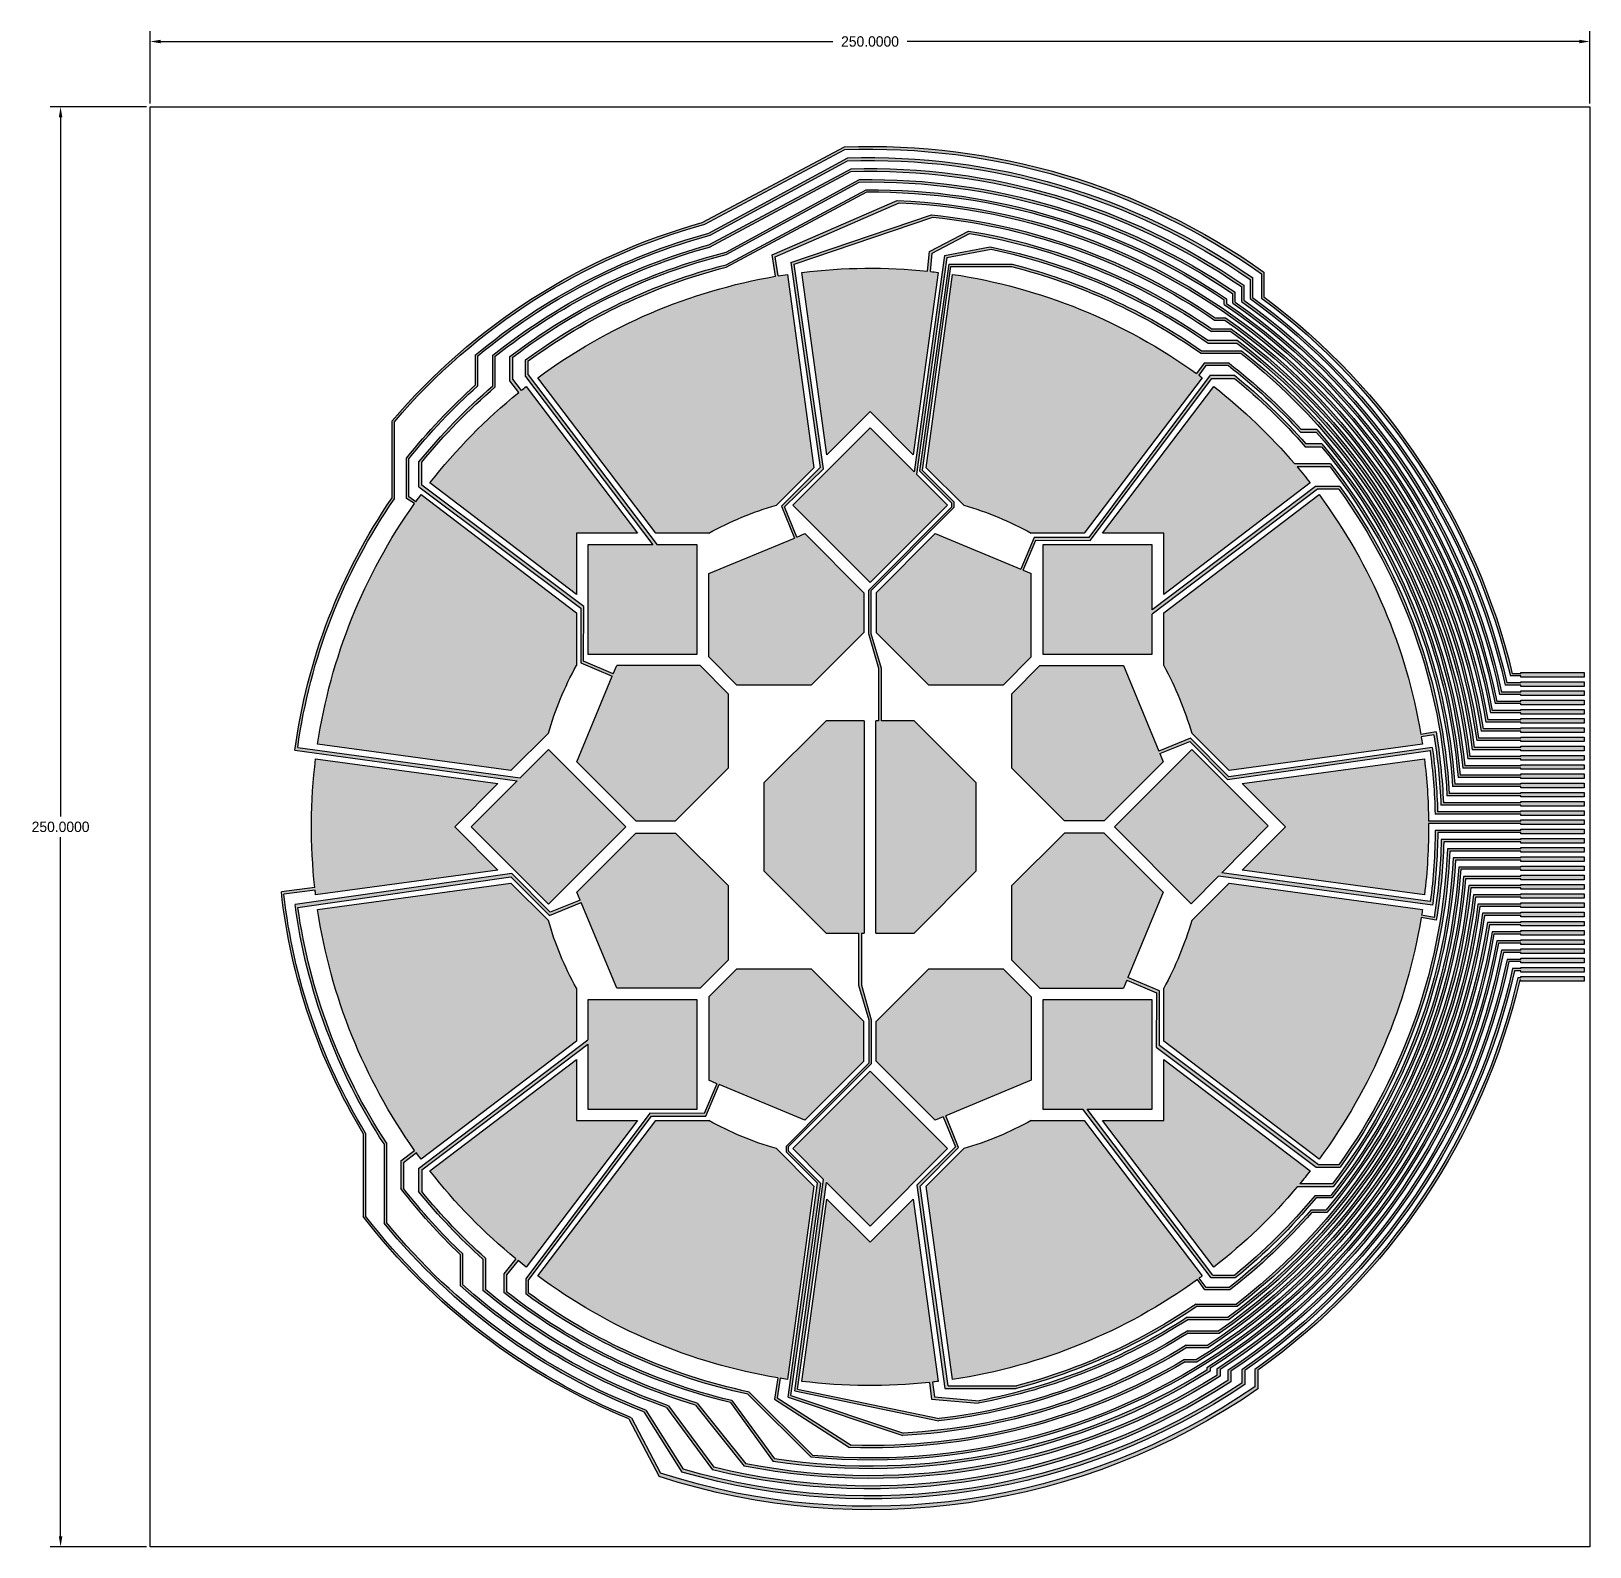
# Model space of a CAD drawing. Header units: millimetres. Extents: x -146 to 125, y -125 to 138.
import ezdxf

# ---------------------------------------------------------------- set-up
doc = ezdxf.new("R2010")
doc.units = ezdxf.units.MM
doc.header["$MEASUREMENT"] = 0
doc.layers.add('maimai_touch v52_Sketch1', color=7, linetype='Continuous')
doc.dimstyles.get("Standard").update_dxf_attribs({"dimscale": 10, "dimtxt": 0.18, "dimasz": 0.18, "dimexe": 0.18, "dimexo": 0.0625, "dimgap": 0.09, "dimtad": 0, "dimtih": 1, "dimtoh": 1, "dimdec": 4, "dimzin": 0, "dimdsep": 46, "dimtxsty": 'Standard', "dimcen": 0.09, "dimadec": 0, "dimazin": 0, "dimtfac": 1, "dimtdec": 4, "dimtofl": 0, "dimtmove": 0, "dimatfit": 3, "dimfxl": 1, "dimtolj": 1, "dimtzin": 0, "dimarcsym": 0})

msp = doc.modelspace()

# ---------------------------------------------------------------- blocks, each defined once
blk = doc.blocks.new('*D2')
at = {"color": 0, "lineweight": -2, "transparency": 16777216}
for p, q in [((-125, 125.62), (-125, 138.16)), ((125, 125.62), (125, 138.16)), ((-123.2, 136.36), (-6.45, 136.36)), ((123.2, 136.36), (6.45, 136.36))]:
    blk.add_line(p, q, dxfattribs=at)
at = {"color": 0, "transparency": 16777216}
for points in [[(-123.2, 136.66), (-123.2, 136.06), (-125, 136.36)], [(123.2, 136.66), (123.2, 136.06), (125, 136.36)]]:
    blk.add_solid(points, dxfattribs=at)
at = {"layer": 'Defpoints', "color": 0, "transparency": 16777216}
for p in [(125, 136.36), (-125, 125), (125, 125)]:
    blk.add_point(p, dxfattribs=at)
at = {"color": 0, "transparency": 16777216, "insert": (0, 136.36), "char_height": 1.8, "attachment_point": 5}
blk.add_mtext('\\A1;250.0000', dxfattribs=at)
blk = doc.blocks.new('*D3')
at = {"color": 0, "lineweight": -2, "transparency": 16777216}
for p, q in [((-125.63, 125), (-142.37, 125)), ((-140.57, 123.2), (-140.57, 1.8)), ((-140.57, -123.2), (-140.57, -1.8)), ((-125.63, -125), (-142.37, -125))]:
    blk.add_line(p, q, dxfattribs=at)
at = {"color": 0, "transparency": 16777216}
for points in [[(-140.87, 123.2), (-140.27, 123.2), (-140.57, 125)], [(-140.87, -123.2), (-140.27, -123.2), (-140.57, -125)]]:
    blk.add_solid(points, dxfattribs=at)
at = {"layer": 'Defpoints', "color": 0, "transparency": 16777216}
for p in [(-125, 125), (-140.57, -125), (-125, -125)]:
    blk.add_point(p, dxfattribs=at)
at = {"color": 0, "transparency": 16777216, "insert": (-140.57, 0), "char_height": 1.8, "attachment_point": 5}
blk.add_mtext('\\A1;250.0000', dxfattribs=at)

# ---------------------------------------------------------------- dimensions: what is measured, and where the dimension line sits
dim = msp.add_linear_dim(base=(125, 136.35821), p1=(-125, 125), p2=(125, 125), dimstyle='Standard')
dim.commit()
dim.dimension.update_dxf_attribs({"geometry": '*D2', "text_midpoint": (0, 136.35821)})
dim = msp.add_linear_dim(base=(-140.56672, -125), p1=(-125, 125), p2=(-125, -125), angle=90, dimstyle='Standard')
dim.commit()
dim.dimension.update_dxf_attribs({"geometry": '*D3', "text_midpoint": (-140.56672, 0)})

# ---------------------------------------------------------------- hatches: boundary and pattern name
h = msp.add_hatch(color=256)
h.dxf.hatch_style = 1
h.paths.add_polyline_path([(96.99896, 0.6), (113, 0.6), (113, 0.4), (124, 0.4), (124, 1.2), (113, 1.2), (113, 1), (96.99566, 1, 0.027974844), (96.27778, 11.82197), (64.6137, 7.51267), (72.12584, 0.00052), (64.61367, -7.5114), (96.27778, -11.8207, 0.032099056)], flags=17)
h.paths.add_polyline_path([(77.97446, 57.69854), (51.00013, 37.18723), (50.99988, 28.00112, -0.054747217), (55.86096, 16.26517), (62.35723, 9.76885), (95.93466, 14.33854, 0.003317071), (95.73599, 15.61012), (97.91484, 15.99147, -0.030905024), (99.13924, 3.8), (113, 3.8), (113, 3.6), (124, 3.6), (124, 4.4), (113, 4.4), (113, 4.2), (99.5703, 4.2, 0.031004793), (98.28678, 16.48083), (95.66785, 16.02246, 0.118325523)], flags=17)
h.paths.add_polyline_path([(76.43717, 59.72018, 0.009220482), (74.18319, 62.498), (79.87812, 62.498, -0.149821027), (101.18042, 7), (113, 7), (113, 6.8), (124, 6.8), (124, 7.6), (113, 7.6), (113, 7.4), (101.55473, 7.4, 0.149734963), (79.9853, 63.01257), (73.74661, 63.01257, 0.050169119), (59.71928, 76.43807), (40.37652, 51.00105), (51.0003, 51.00103), (51.00013, 40.37741)], flags=17)
h.paths.add_polyline_path([(57.69801, 77.97525, 0.001885973), (57.10815, 78.4083), (58.30835, 80.09102), (62.22488, 80.09102, -0.042222001), (74.79481, 68.5), (77.50662, 68.5, -0.157539908), (102.93383, 10.2), (113, 10.2), (113, 10), (124, 10), (124, 10.8), (113, 10.8), (113, 10.6), (103.2733, 10.6, 0.157465452), (77.56783, 69), (74.88152, 69, 0.041825563), (62.35393, 80.5), (58, 80.5), (56.69053, 78.71079, 0.119522001), (14.3381, 95.93627), (9.76795, 62.35809), (16.26334, 55.86235, -0.054747217), (27.99921, 51.00109), (37.18635, 51.00105)], flags=17)
h.paths.add_polyline_path([(11.82145, 96.27799, 0.003454136), (10.49016, 96.43213, 0.057696323), (-11.82121, 96.27799), (-7.51192, 64.61391), (0.00024, 72.12605), (7.51216, 64.61388)], flags=16)
h.paths.add_polyline_path([(-14.3374, 95.93556, 0.004221996), (-15.95541, 95.67976, 0.118500159), (-57.69739, 77.97535), (-37.18609, 51.00102), (-27.99998, 51.00078, -0.054747217), (-16.26402, 55.86186), (-9.76771, 62.35812)], flags=16)
h.paths.add_polyline_path([(-59.71904, 76.43806, 0.002740693), (-60.55339, 75.7788), (-62.04962, 77.76559), (-62.04962, 81.55516), (-62.54012, 81.65801), (-62.54012, 77.43268), (-61.01505, 75.40757, 0.056880292), (-76.43692, 59.72017), (-50.99991, 40.37742), (-50.99989, 51.0012), (-40.37626, 51.00102)], flags=16)
h.paths.add_polyline_path([(-50.99991, 37.18725), (-77.974, 57.69882, 0.003939444), (-78.87346, 56.46302, 0.118786683), (-95.93436, 14.33889), (-62.35695, 9.76884), (-55.86121, 16.26423, -0.054747217), (-50.99994, 28.00011)], flags=17)
h.paths.add_polyline_path([(-72.1249, 0.00113), (-64.61274, 7.51305), (-96.27685, 11.82235, 0.057766351), (-96.42805, -10.51594), (-102.23471, -11.27745, 0.108994713), (-88, -53.24553), (-88, -67.63147, 0.132931252), (-41.87824, -102.78199), (-36.63093, -112.78605, 0.233680646), (67.37157, -97.58946), (67.37157, -94.34461, 0.181750959), (112.83734, -26.6), (113, -26.6), (113, -26.8), (124, -26.8), (124, -26), (113, -26), (113, -26.2), (112.51683, -26.2, -0.183292288), (66.83266, -94.23228), (66.83266, -97.19826, -0.233067848), (-36.38661, -112.20521), (-41.43376, -102.58275, -0.13327343), (-87.60616, -67.56505), (-87.60616, -53.1645, -0.108186753), (-101.80632, -11.69496), (-96.37599, -10.9828, 0.002173623), (-96.27685, -11.82032), (-64.61277, -7.51102)])
h.paths.add_polyline_path([(-50.99963, -27.99908, -0.054747217), (-55.86071, -16.26313), (-62.35698, -9.76681), (-95.93441, -14.3365, 0.117844125), (-79.08306, -56.16704), (-81.46641, -58.00583), (-81.46641, -62.7878, 0.037466634), (-71.18375, -74.24258), (-71.18375, -79.62216, 0.098394994), (-35.33323, -100.78861), (-27.34759, -111.63137, 0.207139419), (62.67401, -96.34099), (62.67401, -94.48244, 0.196786427), (110.93869, -23.4), (113, -23.4), (113, -23.6), (124, -23.6), (124, -22.8), (113, -22.8), (113, -23), (110.63828, -23, -0.198523347), (62.1108, -94.40291), (62.1108, -96.12438, -0.206081314), (-27.12453, -111.18388), (-34.99438, -100.49834, -0.098480566), (-70.78661, -79.45951), (-70.78661, -74.09842, -0.037283746), (-81.00631, -62.76374), (-81.00631, -58.3441), (-78.76375, -56.61393, 0.003453409), (-77.97421, -57.6965), (-50.99988, -37.1852)], flags=16)
h.paths.add_polyline_path([(-40.37627, -50.99901), (-51.00005, -50.999), (-50.99988, -40.37537), (-76.43692, -59.71814, 0.055226556), (-61.51096, -75.00156), (-63.62227, -77.58857), (-63.62227, -80.81644, 0.107615907), (-24.25874, -99.95321), (-16.81539, -110.15834, 0.179386137), (59.05282, -94.50096), (59.05282, -93.97105, 0.209672373), (109.13177, -20.2), (113, -20.2), (113, -20.4), (124, -20.4), (124, -19.6), (113, -19.6), (113, -19.8), (108.84844, -19.8, -0.211464242), (58.51196, -93.89467), (58.51196, -94.31975, -0.178132938), (-16.57429, -109.75085), (-24.02764, -99.61954, -0.10715961), (-63.12763, -80.72318), (-63.12763, -77.75129), (-61.13433, -75.30887, 0.004663242), (-59.71903, -76.43603)], flags=16)
h.paths.add_polyline_path([(-9.7677, -62.35605), (-16.26309, -55.86032, -0.054747217), (-27.99896, -50.99905), (-37.1861, -50.99901), (-57.69768, -77.9731, 0.118313584), (-16.02617, -95.66589), (-16.57975, -99.38205), (-3.57615, -107.75413, 0.142300566), (54.71074, -92.9), (56.79603, -92.9, 0.219760275), (107.55086, -17), (113, -17), (113, -17.2), (124, -17.2), (124, -16.4), (113, -16.4), (113, -16.6), (107.21282, -16.6, -0.220299002), (56.69134, -92.5), (54.63157, -92.5, -0.141946845), (-3.28022, -107.37862), (-16.12025, -99.11184), (-15.617, -95.73354, 0.003337098), (-14.33775, -95.93347)], flags=16)
h.paths.add_polyline_path([(7.51217, -64.61187), (0.00001, -72.12401), (-7.51191, -64.61185), (-11.8212, -96.27596, 0.057222055), (10.30781, -96.44975), (10.68606, -99.38622), (18.80635, -100.071, 0.097353778), (55.28587, -85.5067), (62.36948, -85.5067, 0.209243981), (105.13167, -12.2), (113, -12.2), (113, -12.4), (124, -12.4), (124, -11.6), (113, -11.6), (113, -11.8), (104.77216, -11.8, -0.209988476), (62.17674, -85.14892), (55.09945, -85.14892, -0.096924794), (18.93882, -99.637), (11.17164, -98.98199), (10.83797, -96.39162, 0.00255226), (11.82146, -96.27596)], flags=17)
h.paths.add_polyline_path([(37.18634, -50.99898), (28.00023, -50.99874, -0.054747217), (16.26427, -55.85982), (9.76796, -62.35608), (14.33765, -95.93352, 0.120043647), (56.85213, -78.59192), (58.12384, -80.39848), (62.48215, -80.39848, 0.048241533), (76.73074, -66.93549), (79.35514, -66.93549, 0.154693028), (103.42491, -9), (113, -9), (113, -9.2), (124, -9.2), (124, -8.4), (113, -8.4), (113, -8.6), (103.07965, -8.6, -0.154971655), (79.23068, -66.49624), (76.58065, -66.49624, -0.048428101), (62.35956, -79.98494), (58.36493, -79.98494), (57.17945, -78.3541, 0.001657361), (57.69764, -77.97331)], flags=17)
h.paths.add_polyline_path([(101.65853, -5.8), (113, -5.8), (113, -6), (124, -6), (124, -5.2), (113, -5.2), (113, -5.4), (101.27834, -5.4, -0.152185821), (80.28543, -61.97262), (74.62095, -61.97262, 0.007461913), (76.43717, -59.71814), (51.00016, -40.37538), (51.00014, -50.99916), (40.37651, -50.99899), (59.71929, -76.43603, 0.051998264), (74.20448, -62.47069), (80.40765, -62.47069, 0.152034939)], flags=17)
h.paths.add_polyline_path([(95.71423, -15.74098), (98.33848, -16.16741, 0.034227377), (99.62485, -2.6), (113, -2.6), (113, -2.8), (124, -2.8), (124, -2), (113, -2), (113, -2.19369), (99.18775, -2.19369, -0.034227477), (97.96096, -15.70521), (95.77764, -15.35043, 0.002643474), (95.93461, -14.33685), (62.3572, -9.7668), (55.86146, -16.26219, -0.054747217), (51.00019, -27.99807), (51.00016, -37.18521), (77.97425, -57.69678, 0.119066793)], flags=16)
h.paths.add_polyline_path([(49, -30), (30, -30), (30, -49), (36.95687, -49), (59.23858, -78.30195), (63.4078, -78.30195, 0.049214682), (77.48816, -64.4), (80.19965, -64.4, 0.152440766), (102.59393, -7.34423), (113, -7.34423), (113, -7.6), (124, -7.6), (124, -6.8), (113, -6.8), (113, -7), (102.23801, -7, -0.152713862), (80.03469, -64), (77.27811, -64, -0.049071919), (63.32412, -77.8325), (59.53112, -77.8325), (37.69857, -49), (49, -49)], flags=17)
h.paths.add_polyline_path([(28, -29.50584), (23.12089, -24.62556), (10.20064, -24.62615), (1.06489, -33.76145), (1.06489, -40.66184), (11.31392, -50.91062), (12.72637, -50.32557), (14.8342, -55.54692), (8.10528, -62.19451), (13, -97.5), (25.4056, -97.5, 0.086209791), (56.79898, -83.22024), (63.80731, -83.22024, 0.206724329), (104.32983, -10.6), (113, -10.6), (113, -10.8), (124, -10.8), (124, -10), (113, -10), (113, -10.2), (103.96081, -10.2, -0.207408819), (63.62865, -82.84399), (56.61001, -82.84399, -0.085925903), (25.46367, -97.05332), (13.54537, -97.05332), (8.67739, -62.37416), (15.37842, -55.67304), (13.13429, -50.1566), (27.99993, -43.99905)], flags=17)
h.paths.add_polyline_path([(0, -42.42641), (-13.43503, -55.86144), (-8.05619, -61.24028), (-13.04651, -97.90847), (11.93341, -103.12632, 0.111923899), (55.23698, -87.9), (60.66647, -87.9, 0.212389692), (105.90823, -13.8), (113, -13.8), (113, -14), (124, -14), (124, -13.2), (113, -13.2), (113, -13.4), (105.57072, -13.4, -0.212900316), (60.56669, -87.5), (55.16296, -87.5, -0.112036056), (11.99336, -102.73909), (-12.58608, -97.60489), (-7.53488, -61.76159), (0, -69.29647), (13.43503, -55.86144)], flags=17)
h.paths.add_polyline_path([(-1.06465, -33.76145), (-10.20056, -24.62614), (-23.12065, -24.62556), (-27.99996, -29.50487), (-27.99992, -43.99895), (-26.58733, -44.58406), (-28.78892, -49.76658), (-38.24754, -49.70907), (-59.79863, -78.45467), (-59.79863, -81.09149, 0.106207732), (-21.2157, -98.49657), (-10.2265, -109.46083, 0.39187722), (108.35222, -18.6), (113, -18.6), (113, -18.8), (124, -18.8), (124, -18), (113, -18), (113, -18.2), (108.05002, -18.2, -0.39212042), (-9.94278, -109.11908), (-20.96316, -98.12372, -0.106052382), (-59.36595, -80.89161), (-59.36595, -78.77926), (-37.97004, -50.24065), (-28.49328, -50.24058), (-26.17941, -44.75303), (-11.31368, -50.91061), (-1.06465, -40.66181)], flags=16)
h.paths.add_polyline_path([(-30, -30), (-49, -30), (-49, -36.95687), (-78.39821, -59.31178), (-78.39821, -63.2887, 0.040319006), (-67.22448, -75.05056), (-67.22448, -80.48622, 0.100969029), (-30.32286, -100.38735), (-21.83904, -110.98279, 0.192742615), (60.78507, -95.39051), (60.78507, -94.21569, 0.203267646), (109.98258, -21.8), (113, -21.8), (113, -22), (124, -22), (124, -21.2), (113, -21.2), (113, -21.4), (109.66614, -21.4, -0.205087086), (60.19693, -94.13263), (60.19693, -95.23455, -0.19142739), (-21.59667, -110.5757), (-30.02274, -100.05239, -0.10089423), (-66.79334, -80.31538), (-66.79334, -74.87616, -0.039874352), (-77.8325, -63.32403), (-77.8325, -59.53112), (-49, -37.69857), (-49, -49), (-30, -49)], flags=16)
h.paths.add_polyline_path([(-24.62647, -10.20035), (-33.76235, -1.06375), (-40.66274, -1.06375), (-50.91128, -11.31335), (-50.32646, -12.72522), (-55.54781, -14.83306), (-62.1954, -8.10414), (-99.84913, -13.49018, 0.111311705), (-84.40445, -55.02401), (-84.40445, -68.79171, 0.130255757), (-39.2589, -101.5631), (-32.67411, -112.00913, 0.222476634), (65.09123, -96.83404), (65.09123, -94.39073, 0.189024714), (111.90009, -25), (113, -25), (113, -25.2), (124, -25.2), (124, -24.4), (113, -24.4), (113, -24.6), (111.58434, -24.6, -0.190617687), (64.55305, -94.28223), (64.55305, -96.56106, -0.221647236), (-32.45674, -111.52417), (-38.92117, -101.26907, -0.130383711), (-84, -68.66126), (-84, -54.88044, -0.110208864), (-99.36269, -13.96701), (-62.37506, -8.67625), (-55.67393, -15.37728), (-50.15749, -13.13314), (-43.99945, -27.99996), (-29.50575, -27.99904), (-24.62645, -23.11974)], flags=17)
h.paths.add_polyline_path([(-42.42641, 0), (-55.86144, 13.43503), (-60.78068, 8.51578), (-99.3907, 13.77037, -0.117059177), (-82.6, 56.96981), (-82.6, 70.34, -0.150605063), (-28.67312, 104.63403), (-4.35019, 117.58765, -0.164749182), (68, 96.03057), (68, 91.82796, -0.1773344), (111.21971, 26.2), (113, 26.2), (113, 26), (124, 26), (124, 26.8), (113, 26.8), (113, 26.6), (111.53105, 26.6, 0.176159731), (68.4, 92.02336), (68.4, 96.34073, 0.165247273), (-4.45, 118.06864), (-29.15454, 104.91178, 0.150044834), (-83, 70.48061), (-83, 57.12252, 0.11809276), (-99.87228, 13.31981), (-61.30515, 7.99132), (-69.29647, 0), (-55.86144, -13.43503)])
h.paths.add_polyline_path([(-24.62645, 23.12179), (-29.50576, 28.0011), (-44.00028, 28.00002), (-44.58496, 26.58848), (-49.76748, 28.79006), (-49.70996, 38.24868), (-77.84832, 59.34452), (-77.84832, 63.30866, -0.045637976), (-65.07177, 76.3811), (-65.07177, 81.71758, -0.100890377), (-27.89163, 100.66842), (-3.33183, 113.78783, -0.1592389), (64.5, 93.79985), (64.5, 91.23799, -0.189236354), (109.34177, 23), (113, 23), (113, 22.8), (124, 22.8), (124, 23.6), (113, 23.6), (113, 23.4), (109.65347, 23.4, 0.187982582), (64.9, 91.43057), (64.9, 94.0859, 0.159511457), (-3.29939, 114.25143), (-27.98271, 101.06604, 0.10147097), (-65.5, 81.8977), (-65.5, 76.56224, 0.045791245), (-78.34127, 63.36119), (-78.36575, 59.05641), (-50.24154, 37.97118), (-50.24148, 28.49442), (-44.75392, 26.18056), (-50.91189, 11.31389), (-40.66271, 1.06579), (-33.76234, 1.06579), (-24.62659, 10.20097)], flags=17)
h.paths.add_polyline_path([(-30, 49), (-36.95687, 49), (-59.36595, 78.46944), (-59.36595, 80.89568, -0.095613807), (-25, 97.17773), (-0.5549, 110.25831, -0.150301144), (61.5, 91.51422), (61.5, 90.68631, -0.200936061), (107.76866, 19.8), (113, 19.8), (113, 19.6), (124, 19.6), (124, 20.4), (113, 20.4), (113, 20.2), (108.06551, 20.2, 0.199571885), (61.90004, 90.85536), (61.90004, 91.69855, 0.151058941), (-0.65499, 110.63377), (-25, 97.60676, 0.096516954), (-59.8166, 81.08028), (-59.8166, 78.20952), (-37.69857, 49), (-49, 49), (-49, 30), (-30, 30)], flags=16)
h.paths.add_polyline_path([(-1.06464, 40.66388), (-11.31431, 50.91239), (-12.72612, 50.3276), (-14.83395, 55.54896), (-8.10503, 62.19654), (-13.18151, 97.68616), (10.92808, 105.85619, -0.1242123), (59.84088, 88), (61.6219, 88, -0.203949276), (106.13885, 16.6), (113, 16.6), (113, 16.4), (124, 16.4), (124, 17.2), (113, 17.2), (113, 17), (106.46449, 17, 0.203477812), (61.71908, 88.4), (59.93855, 88.4, 0.124639078), (10.64565, 106.27269), (-13.77254, 97.99808), (-8.67714, 62.3762), (-15.37817, 55.67507), (-13.13404, 50.15864), (-28.00007, 44.00092), (-27.99993, 29.50689), (-23.12064, 24.6276), (-10.20069, 24.62702), (-1.06464, 33.76349)], flags=16)
h.paths.add_polyline_path([(13.43503, 55.86144), (8.05653, 61.23993), (13.35581, 98.84357), (21.04076, 100.29366, -0.101124748), (58.69908, 84), (63.72307, 84, -0.201246662), (104.57981, 13.4), (113, 13.4), (113, 13.2), (124, 13.2), (124, 14), (113, 14), (113, 13.8), (104.93388, 13.8, 0.201112337), (63.72946, 84.5), (58.6451, 84.5, 0.100919936), (20.87681, 100.71552), (12.94863, 99.21954), (7.65321, 61.64326), (0, 69.29647), (-13.43503, 55.86144), (0, 42.42641)], flags=16)
h.paths.add_polyline_path([(28.00008, 44.00103), (26.58758, 44.5861), (28.78917, 49.76862), (38.24779, 49.71111), (59.34362, 77.84946), (63.30827, 77.84946, -0.042580866), (75.58065, 66), (78.39391, 66, -0.155167352), (102.1159, 8.6), (113, 8.6), (113, 8.4), (124, 8.4), (124, 9.2), (113, 9.2), (113, 9), (102.46206, 9, 0.155080818), (78.46819, 66.5), (75.69538, 66.5, 0.04277191), (63.27669, 78.40997), (59.08781, 78.40997), (37.97029, 50.24268), (28.49353, 50.24262), (26.17966, 44.75507), (11.31438, 50.91246), (1.06479, 40.66277), (1.0649, 33.76349), (10.20077, 24.62703), (23.1209, 24.62759), (28.00021, 29.5069)], flags=17)
h.paths.add_polyline_path([(49, 49), (30, 49), (30, 30), (49, 30), (49, 36.95687), (77.73369, 58.66124), (81.40803, 58.66124, -0.143617684), (100.19501, 5.4), (113, 5.4), (113, 5.2), (124, 5.2), (124, 6), (113, 6), (113, 5.8), (100.58968, 5.8, 0.143320753), (81.59241, 59.11603), (77.35387, 59.11603), (49, 37.69857)], flags=17)
h.paths.add_polyline_path([(44.00155, 27.99753), (29.50584, 28), (24.6267, 23.12178), (24.6267, 10.20098), (33.7626, 1.06578), (40.66299, 1.06578), (50.91208, 11.31405), (50.32671, 12.72726), (55.54806, 14.8351), (62.08621, 8.21696), (97.25514, 13.24757, -0.028248713), (98.12854, 2.2), (113, 2.2), (113, 2), (124, 2), (124, 2.8), (113, 2.8), (113, 2.6), (98.5703, 2.6, 0.028436807), (97.63863, 13.76814), (62.33528, 8.71831), (55.67418, 15.37932), (50.15774, 13.13518)], flags=17)
h.paths.add_polyline_path([(50.91146, -11.31351), (40.66277, -1.06479), (33.76259, -1.06376), (24.62657, -10.20036), (24.6267, -23.11975), (29.50601, -27.99907), (43.9997, -27.99998), (44.58521, -26.58644), (49.76773, -28.78803), (49.71021, -38.24665), (77.48177, -59.06748), (81.62609, -59.06748, 0.147228888), (100.66908, -4.2), (113, -4.2), (113, -4.4), (124, -4.4), (124, -3.6), (113, -3.6), (113, -3.8), (100.26825, -3.8, -0.147721786), (81.39904, -58.66964), (77.85283, -58.66964), (50.24179, -37.96914), (50.24173, -28.49239), (44.75417, -26.17852)], flags=17)
h.paths.add_polyline_path([(18.43299, 7.6352), (7.6352, 18.43299), (2, 18.43299), (2, 27.5), (0.2, 33.5), (0.2, 41.01588), (14.53158, 55.42947), (14.53158, 56.46041), (9.07701, 61.91498), (13.96554, 97.28513), (24.57926, 97.28513, -0.090884204), (57.48314, 82.24464), (64.40409, 82.24464, -0.200956236), (103.79159, 11.8), (113, 11.8), (113, 11.6), (124, 11.6), (124, 12.4), (113, 12.4), (113, 12.2), (104.15511, 12.2, 0.200516245), (64.5138, 82.67604), (57.59116, 82.67604, 0.09046812), (24.68817, 97.68616), (13.66244, 97.68616), (8.60996, 61.83379), (14.16873, 56.27501), (14.16873, 55.48739), (-0.2, 41.11866), (-0.2, 33.5), (1.5, 27.5), (1.5, 18.43299), (1, 18.43299), (1, -18.43299), (7.6352, -18.43299), (18.43299, -7.6352)])
h.paths.add_polyline_path([(-1, 18.43299), (-7.6352, 18.43299), (-18.43299, 7.6352), (-18.43299, -7.6352), (-7.6352, -18.43299), (-2, -18.43299), (-2, -27.5), (-0.2, -33.5), (-0.2, -41.01588), (-14.53158, -55.42947), (-14.53158, -56.48904), (-9.14818, -61.87243), (-14.20534, -99.03172), (5.68404, -105.68341, 0.123915556), (55.03795, -90.4), (58.74956, -90.4, 0.216062567), (106.70756, -15.4), (113, -15.4), (113, -15.6), (124, -15.6), (124, -14.8), (113, -14.8), (113, -15), (106.37642, -15, -0.216564956), (58.65882, -90), (54.92061, -90, -0.123795966), (5.81964, -105.2728), (-13.75143, -98.72756), (-8.56023, -61.89083), (-14.16873, -56.28233), (-14.16873, -55.48739), (0.2, -41.11866), (0.2, -33.5), (-1.5, -27.5), (-1.5, -18.43299), (-1, -18.43299)])
h.paths.add_polyline_path([(55.86144, 13.43503), (42.42641, 0), (55.76895, -13.34254), (60.50897, -8.54717), (97.66145, -13.60537, 0.032080736), (98.59951, -1), (113, -1), (113, -1.2), (124, -1.2), (124, -0.4), (113, -0.4), (113, -0.6), (98.15135, -0.6, -0.03162146), (97.29206, -12.97287), (61.08804, -7.96132), (69.12598, 0.17048)], flags=17)
h.paths.add_polyline_path([(124, 25.2), (113, 25.2), (113, 25), (110.58929, 25, 0.182692985), (66.4, 91.9029), (66.4, 95.36866, 0.161688966), (-3.83443, 116.14362), (-28.01031, 103.0661, 0.108146743), (-68.5, 81.94446), (-68.5, 76.727, 0.042551849), (-80.5, 64.02341), (-80.5, 57.04268), (-79.11589, 56.12281, -0.001076667), (-78.87346, 56.46302), (-80.1, 57.28508), (-80.1, 63.91678, -0.042629549), (-68.1, 76.57531), (-68.1, 81.77577, -0.108030417), (-27.76459, 102.73299), (-3.90553, 115.63914, -0.161578642), (66, 95.03448), (66, 91.72732, -0.183944674), (110.29383, 24.6), (113, 24.6), (113, 24.4), (124, 24.4)], flags=17)
h.paths.add_polyline_path([(124, 22), (113, 22), (113, 21.8), (108.8236, 21.8, 0.193634027), (63.4, 91.0954), (63.4, 92.81503, 0.155089409), (-1.81755, 112.38686), (-25, 99.77165, 0.102372882), (-62.54012, 81.65801), (-62.04962, 81.55516, -0.101332399), (-25, 99.38039), (-1.87492, 111.96438, -0.154787206), (63, 92.57763), (63, 90.94634, -0.19499772), (108.5456, 21.4), (113, 21.4), (113, 21.2), (124, 21.2)], flags=16)
h.paths.add_polyline_path([(124, 18.8), (113, 18.8), (113, 18.6), (107.28586, 18.6, 0.35255575), (4.71691, 108.785), (-17.0113, 99.31113), (-16.4033, 95.60399, -0.001170764), (-15.95541, 95.67976), (-16.49614, 98.97677), (5.05529, 108.37356, -0.352507483), (106.95296, 18.2), (113, 18.2), (113, 18), (124, 18)], flags=16)
h.paths.add_polyline_path([(124, 15.6), (113, 15.6), (113, 15.4), (105.68771, 15.4, 0.202107129), (62.78715, 86.4), (59.43414, 86.4, 0.110074407), (17.12425, 103.46135), (10.34048, 99.8754), (10.00742, 96.48342, -0.001251178), (10.49016, 96.43213), (10.80202, 99.60827), (17.26457, 103.02443, -0.109840962), (59.29649, 86), (62.68116, 86, -0.202592616), (105.35556, 15), (113, 15), (113, 14.8), (124, 14.8)], flags=16)

# ---------------------------------------------------------------- linework, layer by layer
msp.add_lwpolyline([(-125, 125), (125, 125), (125, -125), (-125, -125)], close=True)
at = {"layer": 'maimai_touch v52_Sketch1'}
for p, q in [((-29.15454, 104.91178), (-4.45, 118.06864)), ((-28.67312, 104.63403), (-4.35019, 117.58765)), ((-28.01031, 103.0661), (-3.83443, 116.14362)), ((-27.98271, 101.06604), (-3.29939, 114.25143)), ((-27.89163, 100.66842), (-3.33183, 113.78783)), ((-27.76459, 102.73299), (-3.90553, 115.63914)), ((-25, 99.77165), (-1.81755, 112.38686)), ((-25, 99.38039), (-1.87492, 111.96438)), ((-25, 97.60676), (-0.65499, 110.63377)), ((-25, 97.17773), (-0.5549, 110.25831)), ((-17.0113, 99.31113), (4.71691, 108.785)), ((-16.49614, 98.97677), (5.05529, 108.37356)), ((-13.77254, 97.99808), (10.64565, 106.27269)), ((-13.18151, 97.68616), (10.92808, 105.85619)), ((10.34048, 99.8754), (17.12425, 103.46135)), ((10.80202, 99.60827), (17.26457, 103.02443)), ((12.94863, 99.21954), (20.87681, 100.71552)), ((13.35581, 98.84357), (21.04076, 100.29366)), ((-16.4033, 95.60399), (-17.0113, 99.31113)), ((-15.95541, 95.67976), (-16.49614, 98.97677)), ((-13.77254, 97.99808), (-8.67714, 62.3762)), ((-8.10503, 62.19654), (-13.18151, 97.68616)), ((12.94863, 99.21954), (7.65321, 61.64326)), ((13.35581, 98.84357), (8.05653, 61.23993)), ((13.66244, 97.68616), (8.60996, 61.83379)), ((10.00742, 96.48342), (10.34048, 99.8754)), ((10.49016, 96.43213), (10.80202, 99.60827)), ((13.66244, 97.68616), (24.68817, 97.68616)), ((-14.3374, 95.93556), (-9.76771, 62.35812)), ((-7.51192, 64.61391), (-11.82121, 96.27799)), ((11.82145, 96.27799), (7.51216, 64.61388)), ((13.96554, 97.28513), (9.07701, 61.91498)), ((9.76795, 62.35809), (14.3381, 95.93627)), ((13.96554, 97.28513), (24.57926, 97.28513)), ((66, 95.03448), (66, 91.72732)), ((66.4, 95.36866), (66.4, 91.9029)), ((68, 96.03057), (68, 91.82796)), ((68.4, 96.34073), (68.4, 92.02336)), ((63, 90.94634), (63, 92.57763)), ((63.4, 91.0954), (63.4, 92.81503)), ((64.5, 93.79985), (64.5, 91.23799)), ((64.9, 94.0859), (64.9, 91.43057)), ((61.5, 90.68631), (61.5, 91.51422)), ((61.90004, 91.69855), (61.90004, 90.85536)), ((59.84088, 88), (61.6219, 88)), ((59.93855, 88.4), (61.71908, 88.4)), ((58.6451, 84.5), (63.72946, 84.5)), ((58.69908, 84), (63.72307, 84)), ((62.68116, 86), (59.29649, 86)), ((62.78715, 86.4), (59.43414, 86.4)), ((-68.5, 76.727), (-68.5, 81.94446)), ((-68.1, 76.57531), (-68.1, 81.77577)), ((-65.5, 76.56224), (-65.5, 81.8977)), ((-65.07177, 76.3811), (-65.07177, 81.71758)), ((-62.54012, 77.43268), (-62.54012, 81.65801)), ((-62.04962, 77.76559), (-62.04962, 81.55516)), ((57.48314, 82.24464), (64.40409, 82.24464)), ((57.59116, 82.67604), (64.5138, 82.67604)), ((-59.8166, 78.20952), (-59.8166, 81.08028)), ((-59.36595, 78.46944), (-59.36595, 80.89568)), ((58, 80.5), (56.69053, 78.71079)), ((58.30835, 80.09102), (57.10815, 78.4083)), ((62.35393, 80.5), (58, 80.5)), ((62.22488, 80.09102), (58.30835, 80.09102)), ((-61.01505, 75.40757), (-62.54012, 77.43268)), ((-60.55339, 75.7788), (-62.04962, 77.76559)), ((-59.8166, 78.20952), (-37.69857, 49)), ((-59.71904, 76.43806), (-40.37626, 51.00102)), ((-59.36595, 78.46944), (-36.95687, 49)), ((-37.18609, 51.00102), (-57.69739, 77.97535)), ((57.69801, 77.97525), (37.18635, 51.00105)), ((59.08781, 78.40997), (37.97029, 50.24268)), ((38.24779, 49.71111), (59.34362, 77.84946)), ((40.37652, 51.00105), (59.71928, 76.43807)), ((59.08781, 78.40997), (63.27669, 78.40997)), ((59.34362, 77.84946), (63.30827, 77.84946)), ((-83, 57.12252), (-83, 70.48061)), ((0.00024, 72.12605), (-7.51192, 64.61391)), ((7.51216, 64.61388), (0.00024, 72.12605)), ((-82.6, 56.96981), (-82.6, 70.34)), ((0, 69.29647), (-13.43503, 55.86144)), ((7.65321, 61.64326), (0, 69.29647)), ((77.50662, 68.5), (74.79481, 68.5)), ((77.56783, 69), (74.88152, 69)), ((75.58065, 66), (78.39391, 66)), ((78.46819, 66.5), (75.69538, 66.5)), ((-80.5, 57.04268), (-80.5, 64.02341)), ((-80.1, 57.28508), (-80.1, 63.91678)), ((-78.36575, 59.05641), (-78.34127, 63.36119)), ((-77.84832, 59.34452), (-77.84832, 63.30866)), ((-9.76771, 62.35812), (-16.26402, 55.86186)), ((-8.67714, 62.3762), (-15.37817, 55.67507)), ((16.26334, 55.86235), (9.76795, 62.35809)), ((79.9853, 63.01257), (73.74661, 63.01257)), ((79.87812, 62.498), (74.18319, 62.498)), ((-50.99991, 40.37742), (-76.43692, 59.72017)), ((-14.83395, 55.54896), (-8.10503, 62.19654)), ((13.43503, 55.86144), (8.05653, 61.23993)), ((14.16873, 56.27501), (8.60996, 61.83379)), ((14.53158, 56.46041), (9.07701, 61.91498)), ((76.43717, 59.72018), (51.00013, 40.37741)), ((-79.11589, 56.12281), (-80.5, 57.04268)), ((-78.87346, 56.46302), (-80.1, 57.28508)), ((-78.36575, 59.05641), (-50.24154, 37.97118)), ((-77.974, 57.69882), (-50.99991, 37.18725)), ((-49.70996, 38.24868), (-77.84832, 59.34452)), ((77.35387, 59.11603), (49, 37.69857)), ((77.73369, 58.66124), (49, 36.95687)), ((51.00013, 37.18723), (77.97446, 57.69854)), ((81.59241, 59.11603), (77.35387, 59.11603)), ((81.40803, 58.66124), (77.73369, 58.66124)), ((-15.37817, 55.67507), (-13.13404, 50.15864)), ((-12.72612, 50.3276), (-14.83395, 55.54896)), ((-13.43503, 55.86144), (0, 42.42641)), ((-0.2, 41.11866), (14.16873, 55.48739)), ((0, 42.42641), (13.43503, 55.86144)), ((0.2, 41.01588), (14.53158, 55.42947)), ((14.16873, 56.27501), (14.16873, 55.48739)), ((14.53158, 56.46041), (14.53158, 55.42947)), ((-50.99989, 51.0012), (-50.99991, 40.37742)), ((-40.37626, 51.00102), (-50.99989, 51.0012)), ((-49, 49), (-49, 30)), ((-37.69857, 49), (-49, 49)), ((-27.99998, 51.00078), (-37.18609, 51.00102)), ((-30, 49), (-36.95687, 49)), ((-30, 30), (-30, 49)), ((-28.00007, 44.00092), (-13.13404, 50.15864)), ((-12.72612, 50.3276), (-11.31431, 50.91239)), ((-1.06464, 40.66388), (-11.31431, 50.91239)), ((1.06479, 40.66277), (11.31438, 50.91246)), ((11.31438, 50.91246), (26.17966, 44.75507)), ((28.49353, 50.24262), (26.17966, 44.75507)), ((26.58758, 44.5861), (28.78917, 49.76862)), ((37.18635, 51.00105), (27.99921, 51.00109)), ((37.97029, 50.24268), (28.49353, 50.24262)), ((28.78917, 49.76862), (38.24779, 49.71111)), ((49, 49), (30, 49)), ((30, 49), (30, 30)), ((51.0003, 51.00103), (40.37652, 51.00105)), ((49, 37.69857), (49, 49)), ((51.00013, 40.37741), (51.0003, 51.00103)), ((-27.99993, 29.50689), (-28.00007, 44.00092)), ((26.58758, 44.5861), (28.00008, 44.00103)), ((28.00021, 29.5069), (28.00008, 44.00103)), ((-1.06464, 40.66388), (-1.06464, 33.76349)), ((-0.2, 33.5), (-0.2, 41.11866)), ((0.2, 33.5), (0.2, 41.01588)), ((1.06479, 40.66277), (1.0649, 33.76349)), ((-50.24154, 37.97118), (-50.24148, 28.49442)), ((-49.76748, 28.79006), (-49.70996, 38.24868)), ((-50.99991, 37.18725), (-50.99994, 28.00011)), ((49, 30), (49, 36.95687)), ((50.99988, 28.00112), (51.00013, 37.18723)), ((-1.06464, 33.76349), (-10.20069, 24.62702)), ((1.5, 27.5), (-0.2, 33.5)), ((2, 27.5), (0.2, 33.5)), ((10.20077, 24.62703), (1.0649, 33.76349)), ((-49, 30), (-30, 30)), ((30, 30), (49, 30)), ((-50.24148, 28.49442), (-44.75392, 26.18056)), ((-44.58496, 26.58848), (-49.76748, 28.79006)), ((-44.58496, 26.58848), (-44.00028, 28.00002)), ((-29.50576, 28.0011), (-44.00028, 28.00002)), ((-29.50576, 28.0011), (-24.62645, 23.12179)), ((-27.99993, 29.50689), (-23.12064, 24.6276)), ((1.5, 18.43299), (1.5, 27.5)), ((2, 18.43299), (2, 27.5)), ((28.00021, 29.5069), (23.1209, 24.62759)), ((29.50584, 28), (24.6267, 23.12178)), ((29.50584, 28), (44.00155, 27.99753)), ((44.00155, 27.99753), (50.15774, 13.13518)), ((-50.91189, 11.31389), (-44.75392, 26.18056)), ((-10.20069, 24.62702), (-23.12064, 24.6276)), ((23.1209, 24.62759), (10.20077, 24.62703)), ((113, 24.6), (110.29383, 24.6)), ((113, 25), (110.58929, 25)), ((113, 26.2), (111.21971, 26.2)), ((113, 26.6), (111.53105, 26.6)), ((113, 26.8), (124, 26.8)), ((113, 26.6), (113, 26.8)), ((113, 26), (113, 26.2)), ((124, 26), (113, 26)), ((113, 25.2), (124, 25.2)), ((113, 25), (113, 25.2)), ((113, 24.4), (113, 24.6)), ((124, 24.4), (113, 24.4)), ((124, 26.8), (124, 26)), ((124, 25.2), (124, 24.4)), ((-24.62645, 23.12179), (-24.62659, 10.20097)), ((24.6267, 10.20098), (24.6267, 23.12178)), ((113, 21.8), (108.8236, 21.8)), ((113, 23), (109.34177, 23)), ((113, 23.4), (109.65347, 23.4)), ((113, 23.6), (124, 23.6)), ((113, 23.4), (113, 23.6)), ((113, 22.8), (113, 23)), ((124, 22.8), (113, 22.8)), ((113, 22), (124, 22)), ((113, 21.8), (113, 22)), ((124, 23.6), (124, 22.8)), ((124, 22), (124, 21.2)), ((113, 19.8), (107.76866, 19.8)), ((113, 20.2), (108.06551, 20.2)), ((113, 21.4), (108.5456, 21.4)), ((113, 21.2), (113, 21.4)), ((124, 21.2), (113, 21.2)), ((113, 20.4), (124, 20.4)), ((113, 20.2), (113, 20.4)), ((113, 19.6), (113, 19.8)), ((124, 19.6), (113, 19.6)), ((124, 20.4), (124, 19.6)), ((-55.86121, 16.26423), (-62.35695, 9.76884)), ((-7.6352, 18.43299), (-18.43299, 7.6352)), ((-1, 18.43299), (-7.6352, 18.43299)), ((-1, 18.43299), (-1, -18.43299)), ((1, -18.43299), (1, 18.43299)), ((1.5, 18.43299), (1, 18.43299)), ((7.6352, 18.43299), (2, 18.43299)), ((18.43299, 7.6352), (7.6352, 18.43299)), ((62.35723, 9.76885), (55.86096, 16.26517)), ((98.28678, 16.48083), (95.66785, 16.02246)), ((113, 16.6), (106.13885, 16.6)), ((113, 17), (106.46449, 17)), ((113, 18.2), (106.95296, 18.2)), ((113, 18.6), (107.28586, 18.6)), ((113, 18.8), (124, 18.8)), ((113, 18.6), (113, 18.8)), ((113, 18), (113, 18.2)), ((124, 18), (113, 18)), ((113, 17.2), (124, 17.2)), ((113, 17), (113, 17.2)), ((113, 16.4), (113, 16.6)), ((124, 16.4), (113, 16.4)), ((124, 18.8), (124, 18)), ((124, 17.2), (124, 16.4)), ((-99.3907, 13.77037), (-60.78068, 8.51578)), ((-62.35695, 9.76884), (-95.93436, 14.33889)), ((55.67418, 15.37932), (50.15774, 13.13518)), ((50.32671, 12.72726), (55.54806, 14.8351)), ((55.54806, 14.8351), (62.08621, 8.21696)), ((62.33528, 8.71831), (55.67418, 15.37932)), ((97.63863, 13.76814), (62.33528, 8.71831)), ((95.93466, 14.33854), (62.35723, 9.76885)), ((97.91484, 15.99147), (95.73599, 15.61012)), ((113, 13.8), (104.93388, 13.8)), ((113, 15), (105.35556, 15)), ((113, 15.4), (105.68771, 15.4)), ((113, 15.6), (124, 15.6)), ((113, 15.4), (113, 15.6)), ((113, 14.8), (113, 15)), ((124, 14.8), (113, 14.8)), ((113, 13.8), (113, 14)), ((113, 14), (124, 14)), ((124, 15.6), (124, 14.8)), ((124, 14), (124, 13.2)), ((-99.87228, 13.31981), (-61.30515, 7.99132)), ((-96.27685, 11.82235), (-64.61274, 7.51305)), ((-55.86144, 13.43503), (-60.78068, 8.51578)), ((-42.42641, 0), (-55.86144, 13.43503)), ((-40.66271, 1.06579), (-50.91189, 11.31389)), ((40.66299, 1.06578), (50.91208, 11.31405)), ((55.86144, 13.43503), (42.42641, 0)), ((50.32671, 12.72726), (50.91208, 11.31405)), ((69.12598, 0.17048), (55.86144, 13.43503)), ((62.08621, 8.21696), (97.25514, 13.24757)), ((64.6137, 7.51267), (96.27778, 11.82197)), ((113, 11.8), (103.79159, 11.8)), ((113, 12.2), (104.15511, 12.2)), ((113, 13.4), (104.57981, 13.4)), ((113, 13.2), (113, 13.4)), ((124, 13.2), (113, 13.2)), ((113, 12.2), (113, 12.4)), ((113, 12.4), (124, 12.4)), ((113, 11.6), (113, 11.8)), ((124, 11.6), (113, 11.6)), ((124, 12.4), (124, 11.6)), ((-24.62659, 10.20097), (-33.76234, 1.06579)), ((33.7626, 1.06578), (24.6267, 10.20098)), ((113, 8.6), (102.1159, 8.6)), ((113, 9), (102.46206, 9)), ((113, 10.2), (102.93383, 10.2)), ((113, 10.6), (103.2733, 10.6)), ((113, 10.6), (113, 10.8)), ((113, 10.8), (124, 10.8)), ((113, 10), (113, 10.2)), ((124, 10), (113, 10)), ((113, 9), (113, 9.2)), ((113, 9.2), (124, 9.2)), ((113, 8.4), (113, 8.6)), ((124, 8.4), (113, 8.4)), ((124, 10.8), (124, 10)), ((124, 9.2), (124, 8.4)), ((-64.61274, 7.51305), (-72.1249, 0.00113)), ((-61.30515, 7.99132), (-69.29647, 0)), ((-18.43299, 7.6352), (-18.43299, -7.6352)), ((18.43299, -7.6352), (18.43299, 7.6352)), ((72.12584, 0.00052), (64.6137, 7.51267)), ((113, 5.8), (100.58968, 5.8)), ((113, 7), (101.18042, 7)), ((113, 7.4), (101.55473, 7.4)), ((113, 7.4), (113, 7.6)), ((113, 7.6), (124, 7.6)), ((113, 6.8), (113, 7)), ((124, 6.8), (113, 6.8)), ((113, 5.8), (113, 6)), ((113, 6), (124, 6)), ((124, 7.6), (124, 6.8)), ((124, 6), (124, 5.2)), ((113, 3.8), (99.13924, 3.8)), ((113, 4.2), (99.5703, 4.2)), ((113, 5.4), (100.19501, 5.4)), ((113, 5.2), (113, 5.4)), ((124, 5.2), (113, 5.2)), ((113, 4.2), (113, 4.4)), ((113, 4.4), (124, 4.4)), ((113, 3.6), (113, 3.8)), ((124, 3.6), (113, 3.6)), ((113, 2.8), (124, 2.8)), ((113, 2.6), (113, 2.8)), ((124, 4.4), (124, 3.6)), ((124, 2.8), (124, 2)), ((-72.1249, 0.00113), (-64.61277, -7.51102)), ((-69.29647, 0), (-55.86144, -13.43503)), ((-55.86144, -13.43503), (-42.42641, 0)), ((-40.66271, 1.06579), (-33.76234, 1.06579)), ((40.66299, 1.06578), (33.7626, 1.06578)), ((42.42641, 0), (55.76895, -13.34254)), ((61.08804, -7.96132), (69.12598, 0.17048)), ((64.61367, -7.5114), (72.12584, 0.00052)), ((113, 1), (96.99566, 1)), ((113, 0.6), (96.99896, 0.6)), ((113, 2.2), (98.12854, 2.2)), ((113, 2.6), (98.5703, 2.6)), ((113, 2), (113, 2.2)), ((124, 2), (113, 2)), ((113, 1.2), (124, 1.2)), ((113, 1), (113, 1.2)), ((113, 0.4), (113, 0.6)), ((124, 0.4), (113, 0.4)), ((124, 1.2), (124, 0.4)), ((-40.66274, -1.06375), (-50.91128, -11.31335)), ((-40.66274, -1.06375), (-33.76235, -1.06375)), ((-33.76235, -1.06375), (-24.62647, -10.20035)), ((24.62657, -10.20036), (33.76259, -1.06376)), ((40.66277, -1.06479), (33.76259, -1.06376)), ((40.66277, -1.06479), (50.91146, -11.31351)), ((113, -0.6), (98.15135, -0.6)), ((113, -1), (98.59951, -1)), ((113, -2.19369), (99.18775, -2.19369)), ((113, -2.6), (99.62485, -2.6)), ((113, -0.4), (124, -0.4)), ((113, -0.6), (113, -0.4)), ((113, -1.2), (113, -1)), ((124, -1.2), (113, -1.2)), ((113, -2.19369), (113, -2)), ((113, -2), (124, -2)), ((113, -2.8), (113, -2.6)), ((124, -0.4), (124, -1.2)), ((124, -2), (124, -2.8)), ((113, -3.8), (100.26825, -3.8)), ((113, -4.2), (100.66908, -4.2)), ((113, -5.4), (101.27834, -5.4)), ((124, -2.8), (113, -2.8)), ((113, -3.8), (113, -3.6)), ((113, -3.6), (124, -3.6)), ((113, -4.4), (113, -4.2)), ((124, -4.4), (113, -4.4)), ((113, -5.4), (113, -5.2)), ((113, -5.2), (124, -5.2)), ((124, -3.6), (124, -4.4)), ((124, -5.2), (124, -6)), ((-62.1954, -8.10414), (-99.84913, -13.49018)), ((-64.61277, -7.51102), (-96.27685, -11.82032)), ((-55.54781, -14.83306), (-62.1954, -8.10414)), ((-18.43299, -7.6352), (-7.6352, -18.43299)), ((7.6352, -18.43299), (18.43299, -7.6352)), ((97.29206, -12.97287), (61.08804, -7.96132)), ((96.27778, -11.8207), (64.61367, -7.5114)), ((113, -5.8), (101.65853, -5.8)), ((113, -7), (102.23801, -7)), ((113, -7.34423), (102.59393, -7.34423)), ((113, -6), (113, -5.8)), ((124, -6), (113, -6)), ((113, -7), (113, -6.8)), ((113, -6.8), (124, -6.8)), ((113, -7.6), (113, -7.34423)), ((124, -7.6), (113, -7.6)), ((124, -6.8), (124, -7.6)), ((-96.42805, -10.51594), (-102.23471, -11.27745)), ((-99.36269, -13.96701), (-62.37506, -8.67625)), ((-95.93441, -14.3365), (-62.35698, -9.76681)), ((-62.37506, -8.67625), (-55.67393, -15.37728)), ((-62.35698, -9.76681), (-55.86071, -16.26313)), ((-24.62647, -10.20035), (-24.62645, -23.11974)), ((24.6267, -23.11975), (24.62657, -10.20036)), ((55.76895, -13.34254), (60.50897, -8.54717)), ((55.86146, -16.26219), (62.3572, -9.7668)), ((97.66145, -13.60537), (60.50897, -8.54717)), ((62.3572, -9.7668), (95.93461, -14.33685)), ((113, -8.6), (103.07965, -8.6)), ((113, -9), (103.42491, -9)), ((113, -10.2), (103.96081, -10.2)), ((113, -10.6), (104.32983, -10.6)), ((113, -8.6), (113, -8.4)), ((113, -8.4), (124, -8.4)), ((113, -9.2), (113, -9)), ((124, -9.2), (113, -9.2)), ((113, -10.2), (113, -10)), ((113, -10), (124, -10)), ((113, -10.8), (113, -10.6)), ((124, -10.8), (113, -10.8)), ((124, -8.4), (124, -9.2)), ((124, -10), (124, -10.8)), ((-96.37599, -10.9828), (-101.80632, -11.69496)), ((-55.67393, -15.37728), (-50.15749, -13.13314)), ((-50.32646, -12.72522), (-55.54781, -14.83306)), ((-50.32646, -12.72522), (-50.91128, -11.31335)), ((-43.99945, -27.99996), (-50.15749, -13.13314)), ((50.91146, -11.31351), (44.75417, -26.17852)), ((113, -11.8), (104.77216, -11.8)), ((113, -12.2), (105.13167, -12.2)), ((113, -13.4), (105.57072, -13.4)), ((113, -11.8), (113, -11.6)), ((113, -11.6), (124, -11.6)), ((113, -12.4), (113, -12.2)), ((124, -12.4), (113, -12.4)), ((113, -13.4), (113, -13.2)), ((113, -13.2), (124, -13.2)), ((124, -11.6), (124, -12.4)), ((124, -13.2), (124, -14)), ((98.33848, -16.16741), (95.71423, -15.74098)), ((97.96096, -15.70521), (95.77764, -15.35043)), ((113, -13.8), (105.90823, -13.8)), ((113, -15), (106.37642, -15)), ((113, -15.4), (106.70756, -15.4)), ((113, -14), (113, -13.8)), ((124, -14), (113, -14)), ((113, -15), (113, -14.8)), ((113, -14.8), (124, -14.8)), ((113, -15.6), (113, -15.4)), ((124, -15.6), (113, -15.6)), ((124, -14.8), (124, -15.6)), ((-7.6352, -18.43299), (-2, -18.43299)), ((-2, -18.43299), (-2, -27.5)), ((-1.5, -18.43299), (-1, -18.43299)), ((-1.5, -18.43299), (-1.5, -27.5)), ((1, -18.43299), (7.6352, -18.43299)), ((113, -16.6), (107.21282, -16.6)), ((113, -17), (107.55086, -17)), ((113, -18.2), (108.05002, -18.2)), ((113, -18.6), (108.35222, -18.6)), ((113, -16.6), (113, -16.4)), ((113, -16.4), (124, -16.4)), ((113, -17.2), (113, -17)), ((124, -17.2), (113, -17.2)), ((113, -18.2), (113, -18)), ((113, -18), (124, -18)), ((113, -18.8), (113, -18.6)), ((124, -18.8), (113, -18.8)), ((124, -16.4), (124, -17.2)), ((124, -18), (124, -18.8)), ((113, -19.8), (108.84844, -19.8)), ((113, -20.2), (109.13177, -20.2)), ((113, -21.4), (109.66614, -21.4)), ((113, -19.8), (113, -19.6)), ((113, -19.6), (124, -19.6)), ((113, -20.4), (113, -20.2)), ((124, -20.4), (113, -20.4)), ((113, -21.4), (113, -21.2)), ((113, -21.2), (124, -21.2)), ((124, -19.6), (124, -20.4)), ((124, -21.2), (124, -22)), ((-29.50575, -27.99904), (-24.62645, -23.11974)), ((29.50601, -27.99907), (24.6267, -23.11975)), ((113, -21.8), (109.98258, -21.8)), ((113, -23), (110.63828, -23)), ((113, -23.4), (110.93869, -23.4)), ((113, -22), (113, -21.8)), ((124, -22), (113, -22)), ((113, -23), (113, -22.8)), ((113, -22.8), (124, -22.8)), ((113, -23.6), (113, -23.4)), ((124, -23.6), (113, -23.6)), ((124, -22.8), (124, -23.6)), ((-27.99996, -29.50487), (-23.12065, -24.62556)), ((-23.12065, -24.62556), (-10.20056, -24.62614)), ((-10.20056, -24.62614), (-1.06465, -33.76145)), ((1.06489, -33.76145), (10.20064, -24.62615)), ((10.20064, -24.62615), (23.12089, -24.62556)), ((28, -29.50584), (23.12089, -24.62556)), ((44.58521, -26.58644), (43.9997, -27.99998)), ((44.58521, -26.58644), (49.76773, -28.78803)), ((50.24173, -28.49239), (44.75417, -26.17852)), ((113, -24.6), (111.58434, -24.6)), ((113, -25), (111.90009, -25)), ((113, -26.2), (112.51683, -26.2)), ((113, -26.6), (112.83734, -26.6)), ((113, -24.6), (113, -24.4)), ((113, -24.4), (124, -24.4)), ((113, -25.2), (113, -25)), ((124, -25.2), (113, -25.2)), ((113, -26.2), (113, -26)), ((113, -26), (124, -26)), ((113, -26.8), (113, -26.6)), ((124, -26.8), (113, -26.8)), ((124, -24.4), (124, -25.2)), ((124, -26), (124, -26.8)), ((-50.99963, -27.99908), (-50.99988, -37.1852)), ((-29.50575, -27.99904), (-43.99945, -27.99996)), ((-27.99996, -29.50487), (-27.99992, -43.99895)), ((-2, -27.5), (-0.2, -33.5)), ((-1.5, -27.5), (0.2, -33.5)), ((28, -29.50584), (27.99993, -43.99905)), ((29.50601, -27.99907), (43.9997, -27.99998)), ((49.76773, -28.78803), (49.71021, -38.24665)), ((50.24179, -37.96914), (50.24173, -28.49239)), ((51.00016, -37.18521), (51.00019, -27.99807)), ((-30, -30), (-49, -30)), ((-49, -30), (-49, -36.95687)), ((-30, -49), (-30, -30)), ((30, -30), (30, -49)), ((49, -30), (30, -30)), ((49, -49), (49, -30)), ((-1.06465, -40.66181), (-1.06465, -33.76145)), ((-0.2, -33.5), (-0.2, -41.01588)), ((0.2, -33.5), (0.2, -41.11866)), ((1.06489, -40.66184), (1.06489, -33.76145)), ((-78.39821, -59.31178), (-49, -36.95687)), ((-50.99988, -37.1852), (-77.97421, -57.6965)), ((-77.8325, -59.53112), (-49, -37.69857)), ((-49, -37.69857), (-49, -49)), ((77.97425, -57.69678), (51.00016, -37.18521)), ((-76.43692, -59.71814), (-50.99988, -40.37537)), ((-50.99988, -40.37537), (-51.00005, -50.999)), ((49.71021, -38.24665), (77.48177, -59.06748)), ((77.85283, -58.66964), (50.24179, -37.96914)), ((51.00014, -50.99916), (51.00016, -40.37538)), ((51.00016, -40.37538), (76.43717, -59.71814)), ((-0.2, -41.01588), (-14.53158, -55.42947)), ((0.2, -41.11866), (-14.16873, -55.48739)), ((0, -42.42641), (-13.43503, -55.86144)), ((-1.06465, -40.66181), (-11.31368, -50.91061)), ((13.43503, -55.86144), (0, -42.42641)), ((1.06489, -40.66184), (11.31392, -50.91062)), ((-26.58733, -44.58406), (-28.78892, -49.76658)), ((-28.49328, -50.24058), (-26.17941, -44.75303)), ((-26.58733, -44.58406), (-27.99992, -43.99895)), ((-11.31368, -50.91061), (-26.17941, -44.75303)), ((27.99993, -43.99905), (13.13429, -50.1566)), ((-38.24754, -49.70907), (-59.79863, -78.45467)), ((-40.37627, -50.99901), (-59.71903, -76.43603)), ((-59.36595, -78.77926), (-37.97004, -50.24065)), ((-57.69768, -77.9731), (-37.1861, -50.99901)), ((-51.00005, -50.999), (-40.37627, -50.99901)), ((-49, -49), (-30, -49)), ((-28.78892, -49.76658), (-38.24754, -49.70907)), ((-37.97004, -50.24065), (-28.49328, -50.24058)), ((-37.1861, -50.99901), (-27.99896, -50.99905)), ((12.72637, -50.32557), (11.31392, -50.91062)), ((12.72637, -50.32557), (14.8342, -55.54692)), ((15.37842, -55.67304), (13.13429, -50.1566)), ((28.00023, -50.99874), (37.18634, -50.99898)), ((30, -49), (36.95687, -49)), ((59.23858, -78.30195), (36.95687, -49)), ((37.18634, -50.99898), (57.69764, -77.97331)), ((37.69857, -49), (49, -49)), ((59.53112, -77.8325), (37.69857, -49)), ((40.37651, -50.99899), (51.00014, -50.99916)), ((59.71929, -76.43603), (40.37651, -50.99899)), ((-88, -53.24553), (-88, -67.63147)), ((-87.60616, -53.1645), (-87.60616, -67.56505)), ((-84.40445, -55.02401), (-84.40445, -68.79171)), ((-84, -54.88044), (-84, -68.66126)), ((-81.46641, -58.00583), (-79.08306, -56.16704)), ((-78.76375, -56.61393), (-81.00631, -58.3441)), ((-16.26309, -55.86032), (-9.7677, -62.35605)), ((-14.53158, -56.48904), (-14.53158, -55.42947)), ((-14.53158, -56.48904), (-9.14818, -61.87243)), ((-14.16873, -56.28233), (-14.16873, -55.48739)), ((-14.16873, -56.28233), (-8.56023, -61.89083)), ((-13.43503, -55.86144), (-8.05619, -61.24028)), ((0, -69.29647), (13.43503, -55.86144)), ((14.8342, -55.54692), (8.10528, -62.19451)), ((8.67739, -62.37416), (15.37842, -55.67304)), ((9.76796, -62.35608), (16.26427, -55.85982)), ((-81.46641, -58.00583), (-81.46641, -62.7878)), ((-81.00631, -58.3441), (-81.00631, -62.76374)), ((-78.39821, -59.31178), (-78.39821, -63.2887)), ((-77.8325, -59.53112), (-77.8325, -63.32403)), ((77.48177, -59.06748), (81.62609, -59.06748)), ((81.39904, -58.66964), (77.85283, -58.66964)), ((-14.20534, -99.03172), (-9.14818, -61.87243)), ((-13.75143, -98.72756), (-8.56023, -61.89083)), ((-13.04651, -97.90847), (-8.05619, -61.24028)), ((-12.58608, -97.60489), (-7.53488, -61.76159)), ((-7.53488, -61.76159), (0, -69.29647)), ((8.10528, -62.19451), (13, -97.5)), ((80.28543, -61.97262), (74.62095, -61.97262)), ((-9.7677, -62.35605), (-14.33775, -95.93347)), ((-11.8212, -96.27596), (-7.51191, -64.61185)), ((-7.51191, -64.61185), (0.00001, -72.12401)), ((0.00001, -72.12401), (7.51217, -64.61187)), ((7.51217, -64.61187), (11.82146, -96.27596)), ((13.54537, -97.05332), (8.67739, -62.37416)), ((14.33765, -95.93352), (9.76796, -62.35608)), ((80.40765, -62.47069), (74.20448, -62.47069)), ((77.27811, -64), (80.03469, -64)), ((80.19965, -64.4), (77.48816, -64.4)), ((76.58065, -66.49624), (79.23068, -66.49624)), ((79.35514, -66.93549), (76.73074, -66.93549)), ((-71.18375, -74.24258), (-71.18375, -79.62216)), ((-70.78661, -74.09842), (-70.78661, -79.45951)), ((-67.22448, -75.05056), (-67.22448, -80.48622)), ((-66.79334, -74.87616), (-66.79334, -80.31538)), ((-61.51096, -75.00156), (-63.62227, -77.58857)), ((-61.13433, -75.30887), (-63.12763, -77.75129)), ((-63.62227, -77.58857), (-63.62227, -80.81644)), ((-63.12763, -77.75129), (-63.12763, -80.72318)), ((-59.79863, -78.45467), (-59.79863, -81.09149)), ((58.36493, -79.98494), (57.17945, -78.3541)), ((63.4078, -78.30195), (59.23858, -78.30195)), ((59.53112, -77.8325), (63.32412, -77.8325)), ((-59.36595, -78.77926), (-59.36595, -80.89161)), ((58.12384, -80.39848), (56.85213, -78.59192)), ((62.48215, -80.39848), (58.12384, -80.39848)), ((62.35956, -79.98494), (58.36493, -79.98494)), ((56.61001, -82.84399), (63.62865, -82.84399)), ((56.79898, -83.22024), (63.80731, -83.22024)), ((55.09945, -85.14892), (62.17674, -85.14892)), ((55.28587, -85.5067), (62.36948, -85.5067)), ((55.16296, -87.5), (60.56669, -87.5)), ((55.23698, -87.9), (60.66647, -87.9)), ((54.92061, -90), (58.65882, -90)), ((55.03795, -90.4), (58.74956, -90.4)), ((54.63157, -92.5), (56.69134, -92.5)), ((54.71074, -92.9), (56.79603, -92.9)), ((58.51196, -93.89467), (58.51196, -94.31975)), ((59.05282, -93.97105), (59.05282, -94.50096)), ((60.19693, -94.13263), (60.19693, -95.23455)), ((60.78507, -94.21569), (60.78507, -95.39051)), ((62.1108, -94.40291), (62.1108, -96.12438)), ((62.67401, -94.48244), (62.67401, -96.34099)), ((64.55305, -94.28223), (64.55305, -96.56106)), ((65.09123, -94.39073), (65.09123, -96.83404)), ((66.83266, -94.23228), (66.83266, -97.19826)), ((67.37157, -94.34461), (67.37157, -97.58946)), ((-16.02617, -95.66589), (-16.57975, -99.38205)), ((-15.617, -95.73354), (-16.12025, -99.11184)), ((10.30781, -96.44975), (10.68606, -99.38622)), ((10.83797, -96.39162), (11.17164, -98.98199)), ((13.54537, -97.05332), (25.46367, -97.05332)), ((-30.02274, -100.05239), (-21.59667, -110.5757)), ((-24.25874, -99.95321), (-16.81539, -110.15834)), ((-24.02764, -99.61954), (-16.57429, -109.75085)), ((-21.2157, -98.49657), (-10.2265, -109.46083)), ((-20.96316, -98.12372), (-9.94278, -109.11908)), ((-16.57975, -99.38205), (-3.57615, -107.75413)), ((-16.12025, -99.11184), (-3.28022, -107.37862)), ((-14.20534, -99.03172), (5.68404, -105.68341)), ((-13.75143, -98.72756), (5.81964, -105.2728)), ((-13.04651, -97.90847), (11.93341, -103.12632)), ((-12.58608, -97.60489), (11.99336, -102.73909)), ((10.68606, -99.38622), (18.80635, -100.071)), ((11.17164, -98.98199), (18.93882, -99.637)), ((13, -97.5), (25.4056, -97.5)), ((-41.87824, -102.78199), (-36.63093, -112.78605)), ((-41.43376, -102.58275), (-36.38661, -112.20521)), ((-39.2589, -101.5631), (-32.67411, -112.00913)), ((-38.92117, -101.26907), (-32.45674, -111.52417)), ((-35.33323, -100.78861), (-27.34759, -111.63137)), ((-34.99438, -100.49834), (-27.12453, -111.18388)), ((-30.32286, -100.38735), (-21.83904, -110.98279))]:
    msp.add_line(p, q, dxfattribs=at)
at = {"layer": 'maimai_touch v52_Sketch1', "extrusion": (0, 0, -1)}
for centre, radius, start, end in [((-0.00081, 0.00063), 118.15187, 87.8411429, 125.37385), ((-0.00081, 0.00063), 117.66749, 87.8808887, 125.302467), ((0.00068, 0.00039), 115.70466, 88.0659913, 124.7797791), ((-0.00076, 0.00021), 116.20672, 88.1087147, 124.8471431), ((0.00068, 0.00039), 113.83619, 88.3231334, 124.5141436), ((0.00068, 0.00039), 114.29865, 88.3461886, 124.598117), ((-0.00081, 0.00063), 111.97946, 89.0402113, 124.2355171), ((-0.00081, 0.00063), 112.40093, 89.0730623, 124.3360044), ((-0.00012, 0.00102), 110.63469, 89.6607253, 124.0211018), ((0.00068, 0.00039), 110.25931, 89.7120042, 123.9025622), ((0.00068, 0.00039), 108.88686, 92.483155, 170.1647361), ((0.00068, 0.00039), 108.49105, 92.6711044, 170.3428465), ((-0.00012, 0.00102), 106.80353, 95.7203926, 124.1390098), ((-0.00012, 0.00102), 106.41775, 95.8940471, 124.2163452), ((0.00068, 0.00039), 108.88686, 40.3367931, 74.4699046), ((0.00068, 0.00039), 108.49105, 40.4169255, 74.6755947), ((-0.00012, 0.00102), 106.80353, 50.1062655, 74.795718), ((0.00089, 0.00114), 104.86794, 99.3986061, 124.5246488), ((-0.00012, 0.00102), 104.45996, 99.5131126, 124.5862929), ((-0.00012, 0.00102), 106.41775, 50.2132495, 74.8763499), ((0.00145, 0.00005), 104.86794, 51.3485414, 74.5246488), ((0.0007, 0.00075), 104.45996, 51.4697091, 74.5141028), ((-0.00081, 0.00063), 102.8557, 101.7103376, 124.7614375), ((-0.00076, 0.00021), 102.47662, 101.8479502, 124.9455152), ((-0.00081, 0.00063), 102.8557, 52.5516976, 75.9323828), ((-0.00076, 0.00021), 102.47662, 52.7346236, 75.8792959), ((-0.00012, 0.00102), 100.75657, 53.58172, 75.6334711), ((-0.00012, 0.00102), 100.75657, 104.18341, 124.8608869), ((-0.00025, 0.00204), 100.34006, 53.725814, 75.5724719), ((-0.00012, 0.00102), 97, 53.5002146, 80.2640706), ((-0.00012, 0.00102), 97, 80.5323898, 81.4999942), ((-0.00012, 0.00102), 97, 82.999994, 95.9216253), ((-0.00012, 0.00102), 97, 96.208374, 97.0000005), ((0.00091, 0.00195), 97, 98.5008948, 125.7639882), ((-0.00025, 0.00204), 100.34006, 104.1792959, 124.9513545), ((-0.00012, 0.00102), 109.57216, 124.1438692, 169.5898402), ((0.00068, 0.00039), 109.93783, 124.2671327, 169.4125117), ((-0.00012, 0.00102), 110.63469, 124.7112179, 168.8475506), ((0.00068, 0.00039), 110.98625, 124.8373042, 168.6724729), ((0, 0), 111.7346, 125.2581081, 168.1210359), ((0.00068, 0.00039), 112.12304, 125.368608, 167.9540631), ((-0.00081, 0.00063), 113.00301, 125.7357719, 167.4267413), ((0.00068, 0.00039), 113.38043, 125.8485677, 167.261998), ((0.00068, 0.00039), 114.26459, 126.5209013, 166.7447841), ((-0.00012, 0.00102), 114.65886, 126.6232895, 166.5861133), ((0.00089, 0.00114), 107.42983, 125.0023279, 171.1116887), ((0.00068, 0.00039), 107.81382, 124.922378, 170.9279925), ((-0.00012, 0.00102), 106.41775, 126.086729, 171.8975035), ((-0.00012, 0.00102), 106.80353, 126.0062902, 171.7101758), ((-0.00012, 0.00102), 105.43454, 127.1845249, 172.6989136), ((-0.00012, 0.00102), 105.83717, 127.0236841, 172.5084854), ((-0.00012, 0.00102), 104.45996, 128.0640598, 173.5144752), ((0.00089, 0.00114), 104.86794, 127.9664108, 173.3198934), ((-0.00081, 0.00063), 101.42143, 127.8444606, 137.5152865), ((-0.00012, 0.00102), 101.82378, 127.7610503, 137.3411796), ((-0.00081, 0.00063), 102.8557, 38.4954399, 48.2417257), ((-0.00076, 0.00021), 102.47662, 38.5881904, 48.3522516), ((-0.00012, 0.00102), 100.75657, 38.964894, 49.4521483), ((-0.00025, 0.00204), 100.34006, 39.1180806, 49.5702816), ((-0.00012, 0.00102), 97, 51.3718815, 52.0000005), ((0.00091, 0.00195), 97, 126.0685822, 126.5008148), ((-0.00012, 0.00102), 97, 127.999994, 139.4882772), ((-0.00012, 0.00102), 100.75657, 128.9037689, 138.7003974), ((-0.00025, 0.00204), 100.34006, 129.1191149, 138.8720389), ((-0.00012, 0.00102), 97, 37.999994, 51.0219651), ((-0.00012, 0.00102), 103.43774, 138.5302712, 174.3414306), ((-0.00081, 0.00063), 103.815, 138.3454605, 174.1399689), ((-0.00076, 0.00021), 102.47662, 139.9057179, 175.1861034), ((-0.00081, 0.00063), 102.8557, 139.7194633, 174.9804826), ((-0.00012, 0.00102), 97, 139.8868817, 142.0000005), ((-0.00081, 0.00063), 101.42143, 141.9597704, 176.0427168), ((-0.00012, 0.00102), 101.82378, 141.7692992, 175.8329539), ((-0.00012, 0.00102), 100.75657, 7.5960352, 34.5361299), ((-0.00025, 0.00204), 100.34006, 7.8868235, 34.5932684), ((-0.00012, 0.00102), 97, 35.5971447, 36.4999942), ((-0.00012, 0.00102), 97, 143.5002146, 170.4929195), ((-0.00025, 0.00204), 100.34006, 144.2249792, 176.9161875), ((-0.00012, 0.00102), 100.75657, 144.0760243, 176.7005536), ((-0.00012, 0.00102), 97, 8.5002146, 35.3503909), ((0.00068, 0.00039), 58.18075, 61.2331443, 73.7677689), ((0.00089, 0.00114), 58.18075, 106.2331443, 118.7677689), ((0, 0), 58.18075, 16.2331443, 28.7677689), ((0.00051, 0.00183), 58.18075, 151.2331443, 163.7677689), ((-0.00012, 0.00102), 99.65867, 170.4817062, 177.5852057), ((-0.00012, 0.00102), 97, 170.7397804, 171.4999942), ((0, 0), 98.60458, 171.9735728, 178.4890531), ((-0.00081, 0.00063), 99.21121, 170.7246219, 177.8052779), ((-0.00012, 0.00102), 97, 353.7756247, 7.0000005), ((-0.00081, 0.00063), 97, 172.999994, 179.4096844), ((0.00068, 0.00039), 98.15387, 172.2434959, 178.7159027), ((-0.00081, 0.00063), 97, 179.6459638, 187.0000005), ((0.00068, 0.00039), 98.15387, 180.3504684, 187.5951591), ((0, 0), 98.60458, 180.5810761, 187.9309184), ((-0.00081, 0.00063), 99.21121, 181.2673501, 189.1086488), ((-0.00012, 0.00102), 99.65867, 181.4955474, 189.3368233), ((-0.00081, 0.00063), 101.42143, 183.0524102, 217.6652447), ((-0.00025, 0.00204), 100.34006, 182.171543, 215.7837969), ((-0.00012, 0.00102), 100.75657, 182.3896246, 215.891319), ((-0.00076, 0.00021), 102.47662, 183.9169428, 218.6480466), ((-0.00081, 0.00063), 102.8557, 184.0949412, 218.7648799), ((-0.00012, 0.00102), 101.82378, 183.2659746, 217.8450114), ((-0.00012, 0.00102), 104.45996, 185.6041398, 232.4741887), ((0.00089, 0.00114), 104.86794, 185.8019643, 232.5215893), ((-0.00012, 0.00102), 103.43774, 184.7697451, 220.0063334), ((-0.00081, 0.00063), 103.815, 184.9737168, 220.1479433), ((-0.00081, 0.00063), 102.8557, 328.8233558, 353.7048847), ((-0.00076, 0.00021), 102.47662, 328.7483107, 353.4468269), ((-0.00012, 0.00102), 100.75657, 326.8988669, 352.305045), ((-0.00012, 0.00102), 97, 352.999994, 353.498151), ((-0.00012, 0.00102), 106.41775, 187.2343734, 235.3097453), ((-0.00012, 0.00102), 105.43454, 186.4264354, 233.8630222), ((-0.00012, 0.00102), 105.83717, 186.6198347, 233.8929775), ((-0.00025, 0.00204), 100.34006, 326.8409722, 351.9974608), ((-0.00012, 0.00102), 97, 324.6161005, 351.4999942), ((0.00089, 0.00114), 107.42983, 188.0268221, 236.9050472), ((0.00068, 0.00039), 107.81382, 188.2123576, 236.9805904), ((-0.00012, 0.00102), 106.80353, 187.4244485, 235.3878566), ((-0.00012, 0.00102), 97, 189.3397629, 216.4999942), ((-0.00012, 0.00102), 97, 188.5002146, 189.1060529), ((-0.00076, 0.00021), 58.18075, 331.2331443, 343.7677689), ((0.00068, 0.00039), 109.93783, 189.7407301, 275.3370558), ((-0.00012, 0.00102), 109.57216, 189.5617156, 275.2063546), ((-0.00012, 0.00102), 109.57216, 189.5617156, 275.2063546), ((-0.00025, 0.00204), 58.18075, 196.2331443, 208.7677689), ((0.00068, 0.00039), 108.49105, 188.8014922, 238.4965249), ((0.00068, 0.00039), 108.88686, 188.9822747, 238.5595416), ((-0.00012, 0.00102), 110.63469, 190.3101532, 238.0705803), ((0.00068, 0.00039), 110.98625, 190.4867425, 237.8539392), ((0, 0), 111.7346, 191.0418103, 237.4014686), ((0.00068, 0.00039), 112.12304, 191.2115858, 237.170947), ((-0.00081, 0.00063), 113.00301, 191.7440448, 236.6582747), ((0.00068, 0.00039), 113.38043, 191.9107762, 236.4419005), ((0.00068, 0.00039), 114.26459, 192.4327277, 235.6012116), ((-0.00012, 0.00102), 114.65886, 192.5943485, 235.410447), ((-0.00012, 0.00102), 115.52706, 193.1084821, 234.6548123), ((0.00068, 0.00039), 115.93101, 193.2647009, 234.4691733), ((-0.00114, 0.00089), 58.18075, 286.2331443, 298.7677689), ((-0.00093, 0.00165), 58.18075, 241.2331443, 253.7677689), ((-0.00012, 0.00102), 97, 323.5002146, 324.2916745), ((-0.00012, 0.00102), 97, 309.3558506, 322.0000005), ((-0.00012, 0.00102), 97, 217.999994, 219.7101067), ((-0.00081, 0.00063), 102.8557, 313.7951261, 322.3778316), ((-0.00076, 0.00021), 102.47662, 313.6907724, 322.2316216), ((-0.00012, 0.00102), 100.75657, 311.8511858, 321.0866191), ((-0.00025, 0.00204), 100.34006, 311.7339161, 320.8676058), ((-0.00012, 0.00102), 97, 220.0935993, 232.0000005), ((-0.00025, 0.00204), 100.34006, 219.6317805, 230.8692215), ((-0.00012, 0.00102), 100.75657, 219.7302804, 231.0003614), ((0.00068, 0.00039), 110.98625, 292.1679, 322.4559281), ((-0.00102, -0.00012), 110.63469, 291.9945765, 322.3596607), ((-0.00081, 0.00063), 101.42143, 220.9688905, 232.0591291), ((-0.00012, 0.00102), 101.82378, 221.1000549, 232.147635), ((0.00068, 0.00039), 108.88686, 291.1334458, 320.8187335), ((0.00068, 0.00039), 108.49105, 291.0230643, 320.7371871), ((-0.00012, 0.00102), 97, 307.999994, 309.0687227), ((-0.00012, 0.00102), 97, 279.5099877, 306.4999942), ((-0.00012, 0.00102), 97, 233.5002146, 233.8800535), ((-0.00012, 0.00102), 106.80353, 289.3188992, 311.797016), ((-0.00012, 0.00102), 106.41775, 289.1984337, 311.6959739), ((0.00068, 0.00039), 104.86721, 286.8069732, 309.8692109), ((0.00068, 0.00039), 104.45996, 286.7025121, 309.7477801), ((-0.00081, 0.00063), 102.8557, 283.642325, 308.2115184), ((-0.00076, 0.00021), 102.47662, 283.5607864, 308.0265965), ((-0.00012, 0.00102), 100.75657, 282.1554749, 306.4055856), ((-0.00025, 0.00204), 100.34006, 282.0592824, 306.274186), ((-0.00012, 0.00102), 97, 234.1190394, 261.4999942), ((-0.00012, 0.00102), 100.75657, 235.6863017, 255.3953999), ((-0.00025, 0.00204), 100.34006, 235.6547007, 255.299215), ((-0.00012, 0.00102), 101.82378, 237.1149664, 259.3567183), ((-0.00081, 0.00063), 101.42143, 237.0938695, 259.2382246), ((-0.00081, 0.00063), 103.815, 237.8550191, 263.3997753), ((-0.00012, 0.00102), 103.43774, 237.7716409, 263.3417831), ((-0.00012, 0.00102), 105.83717, 238.666165, 266.9214852), ((-0.00012, 0.00102), 105.43454, 238.6075935, 266.8359198), ((-0.00012, 0.00102), 111.43538, 237.9994333, 278.6790419), ((0.00068, 0.00039), 110.99557, 238.1861014, 278.5873914), ((0.00068, 0.00039), 107.81382, 239.5050778, 271.9004707), ((0.00089, 0.00114), 107.42983, 239.4333103, 271.7492412), ((-0.00025, 0.00204), 117.95961, 235.4885938, 287.9669765), ((-0.00012, 0.00102), 116.67853, 236.0915835, 286.2623744), ((-0.00012, 0.00102), 116.15212, 236.2367928, 286.2264325), ((-0.00081, 0.00063), 114.93319, 236.9547521, 283.7656025), ((-0.00012, 0.00102), 114.44574, 237.1317907, 283.7100694), ((-0.00012, 0.00102), 113.11213, 237.4940884, 281.1323111), ((0.00089, 0.00114), 112.66594, 237.7033043, 281.0508254), ((-0.00012, 0.00102), 97, 278.5002146, 279.2650183), ((-0.00012, 0.00102), 97, 263.8999572, 277.0000005), ((-0.00012, 0.00102), 97, 262.999994, 263.5849277), ((-0.00025, 0.00204), 118.5875, 235.3811285, 287.9927002)]:
    msp.add_arc(centre, radius, start, end, dxfattribs=at)

msp.set_redraw_order([(e.dxf.handle, doc.entitydb.next_handle()) for e in msp.query("TEXT MTEXT ATTDEF DIMENSION ARC_DIMENSION")])  # texts and dimensions are drawn at this point

doc.saveas('drawing.dxf')
